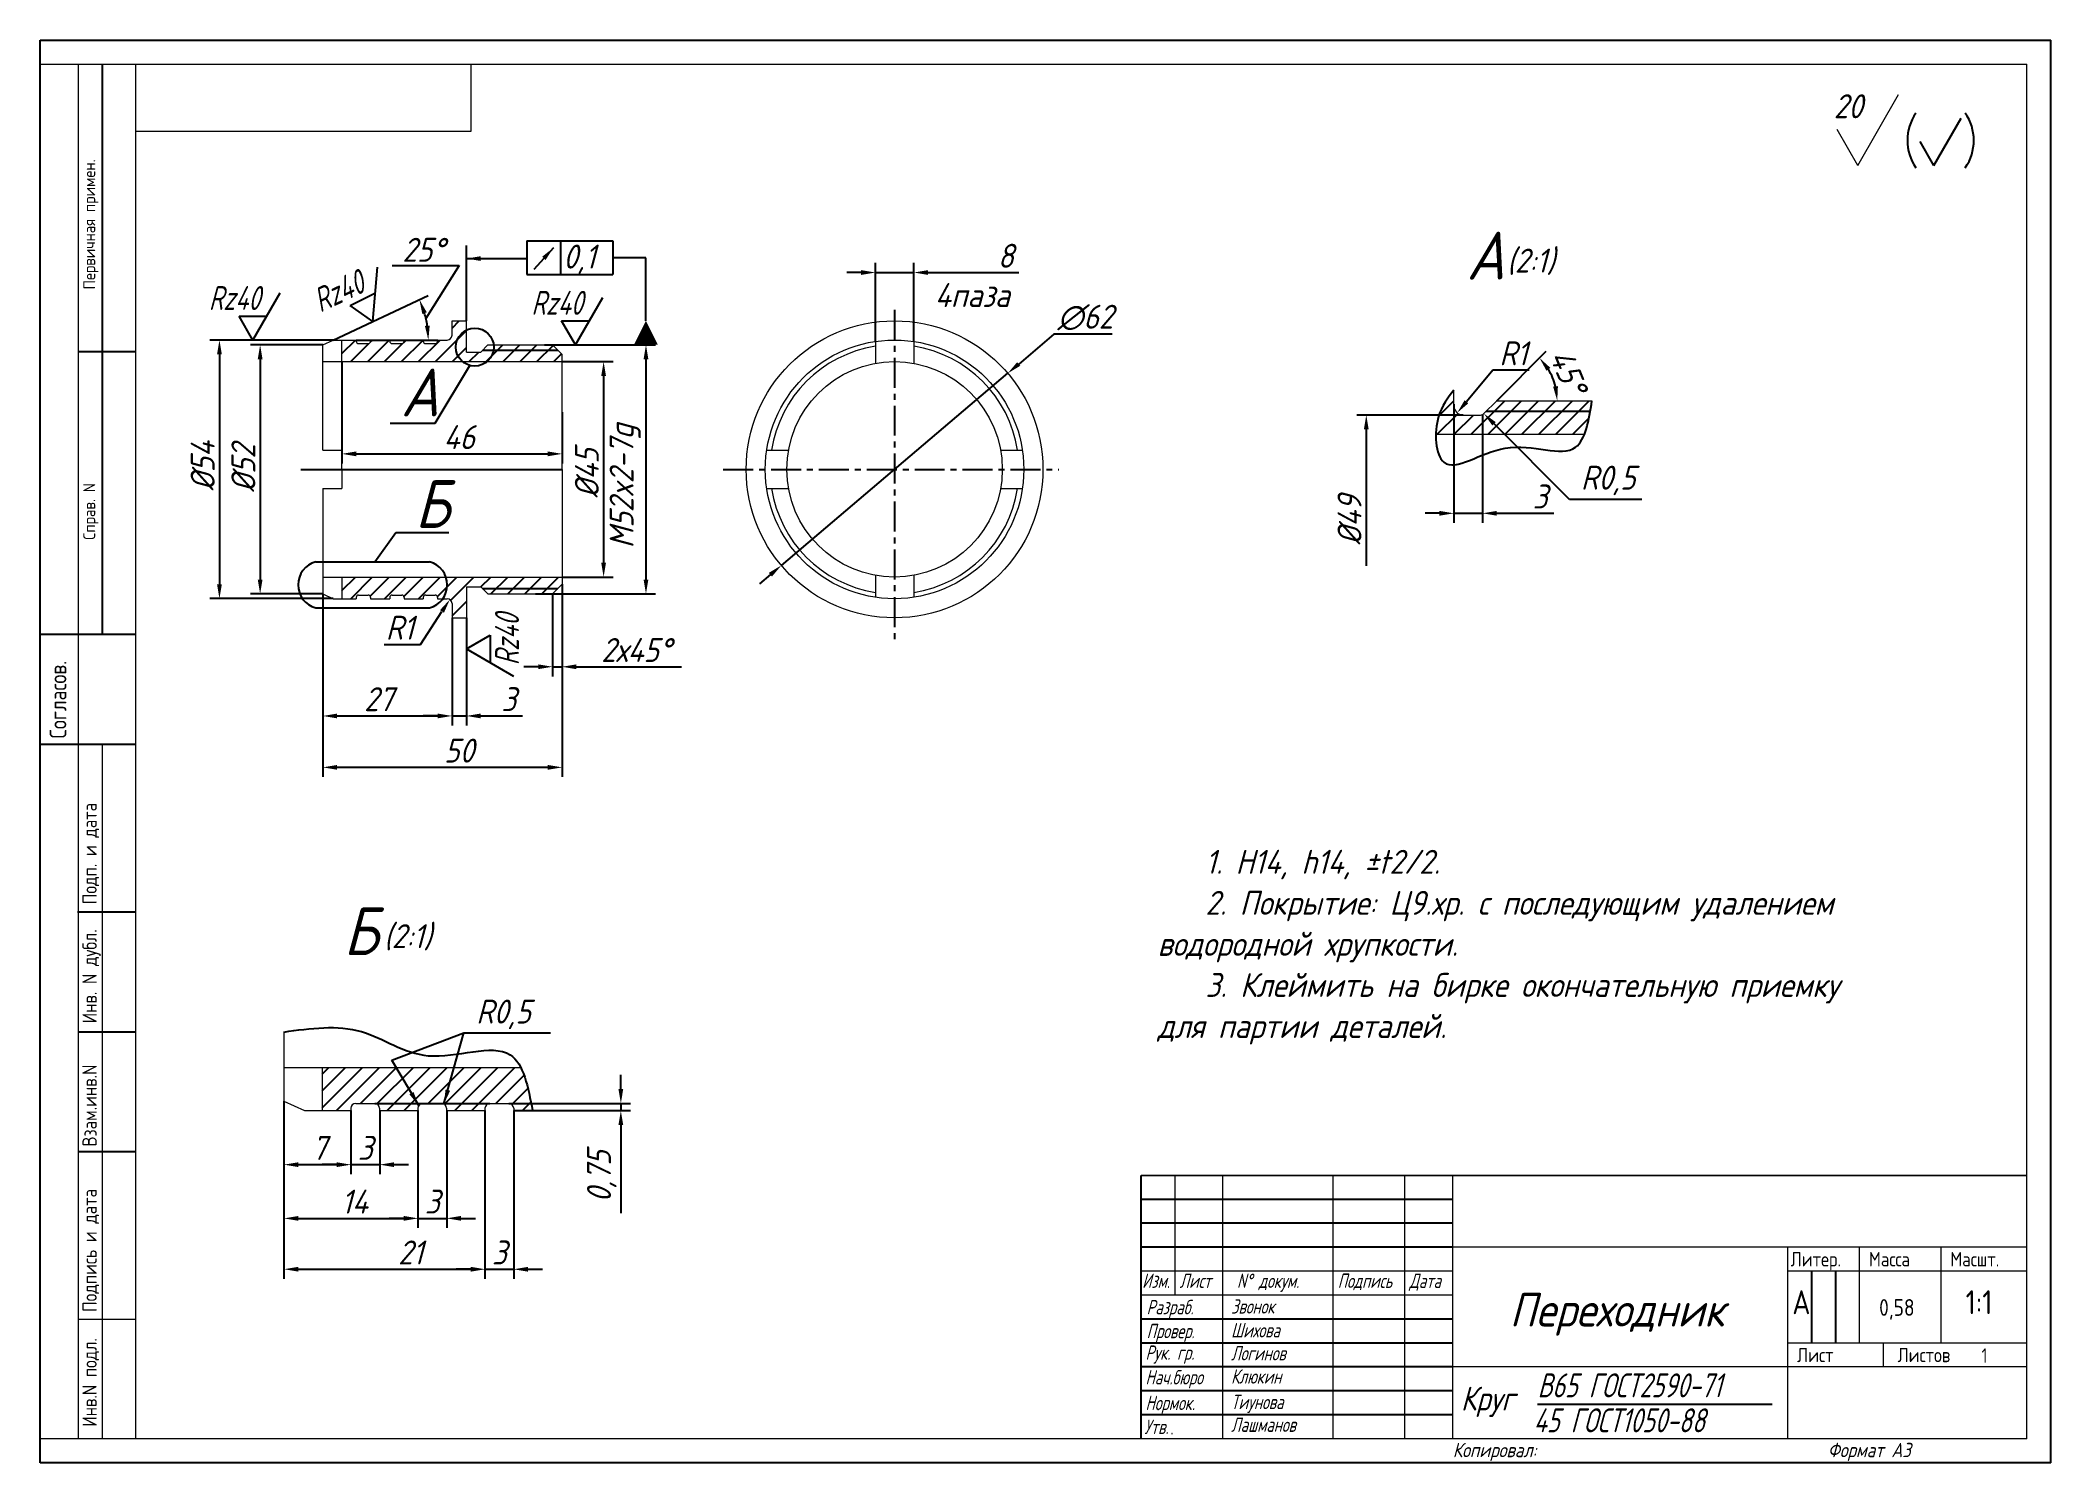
# Model space of a CAD drawing. Extents: x 4935 to 5355, y 0 to 297.
import ezdxf

# ---------------------------------------------------------------- set-up
doc = ezdxf.new("R2010")
doc.units = 0
doc.header["$MEASUREMENT"] = 0
doc.linetypes.add('CENTER', pattern=[2, 1.25, -0.25, 0.25, -0.25])
doc.layers.get('0').update_dxf_attribs({"linetype": 'CONTINUOUS'})
doc.layers.get('DEFPOINTS').update_dxf_attribs({"linetype": 'CONTINUOUS'})
doc.layers.add('TOST', color=110, linetype='CONTINUOUS', lineweight=20)
doc.styles.get("Standard").update_dxf_attribs({"font": 'simplex.shx', "width": 0.85, "oblique": 15, "height": 5})
doc.dimstyles.get("Standard").update_dxf_attribs({"dimtxt": 5, "dimasz": 3, "dimexe": 2, "dimexo": 0, "dimgap": 1, "dimtad": 1, "dimdec": 0, "dimdsep": 46, "dimlunit": 6, "dimtxsty": 'STANDARD', "dimcen": 0.09, "dimclrt": 7, "dimadec": 0, "dimazin": 0, "dimtfac": 1, "dimtdec": 0, "dimtmove": 0, "dimatfit": 3, "dimfxl": 1, "dimtolj": 1, "dimtzin": 0, "dimarcsym": 0})

msp = doc.modelspace()

# ---------------------------------------------------------------- texts
at = {"color": 7}
for s, height, width, p in [('Первичная примен.', 2.5, 0.85, (4946.356, 244.972)), ('Справ. N', 2.5, 0.85, (4946.356, 192.712)), ('Согласов.', 3.5, 0.8, (4940.331, 151.219)), ('Подп. и дата', 3, 0.8, (4946.67, 116.605)), ('Инв. N дубл.', 3, 0.8, (4946.67, 91.756)), ('Взам.инв.N', 3, 0.8, (4946.67, 66.025)), ('Подпись и дата', 3, 0.8, (4946.67, 31.483)), ('Инв.N подл.', 3, 0.8, (4946.67, 7.521))]:
    msp.add_text(s, height=height, rotation=90, dxfattribs=dict(at, width=width)).set_placement(p)
at = {"color": 7, "oblique": 15, "width": 0.7}
for s, p in [('Изм.', (5165.043, 36.5)), ('Лист', (5172.859, 36.5)), ('N%%d докум.', (5184.859, 36.5)), ('Подпись', (5205.905, 36.5)), ('Дата', (5220.859, 36.5)), ('Разраб.', (5165.981, 31)), ('Звонок', (5183.623, 31.142)), ('Провер.', (5165.981, 26)), ('Шихова', (5183.623, 26.169)), ('Рук. гр.', (5165.738, 21.489)), ('Логинов', (5183.623, 21.373)), ('Нач.бюро', (5165.738, 16.356)), ('Клюкин', (5183.623, 16.524)), ('Нормок.', (5165.738, 11)), ('Тиунова', (5183.623, 11.196)), ('Утв.', (5165.504, 6)), ('Лашманов', (5183.623, 6.453))]:
    msp.add_text(s, height=3, dxfattribs=at).set_placement(p)
at = {"color": 7, "width": 0.7}
for p in [(5168.094, 10.908), (5170.963, 5.852)]:
    msp.add_text('.', height=3, dxfattribs=at).set_placement(p)
at = {"color": 7, "attachment_point": 4}
for s, insert, char_height in [('A', (5010.177, 223.452), 10), ('Б', (5013.115, 200.19), 10), ('R0,5', (5025.934, 93.618), 5)]:
    msp.add_mtext(s, dxfattribs=dict(at, insert=insert, char_height=char_height))
at = {"layer": 'TOST', "color": 7, "oblique": 15}
for s, height, width, p in [('20', 5, 0.85, (5309.511, 280.715)), ('А', 10, 0.85, (5232.813, 247.034)), ('0,1', 5, 0.85, (5044.112, 249.33)), ('(2:1)', 5, 0.85, (5241.251, 248.491)), ('Rz40', 5, 0.7, (4970.072, 240.677)), ('Rz40', 5, 0.7, (5037.452, 239.677)), ('4паза', 5, 0.85, (5121.753, 241.295)), ('1. H14, h14, %%pt2/2.', 5, 0.85, (5178.265, 122.973)), ('2. Покрытие: Ц9.хр. с последующим удалением ', 5, 0.85, (5178.265, 114.401)), ('Б', 10, 0.85, (4998.197, 105.989)), ('(2:1)', 5, 0.85, (5006.635, 107.447)), ('водородной хрупкости.', 5, 0.85, (5168.265, 105.83)), ('3. Клеймить на бирке окончательную приемку', 5, 0.85, (5178.265, 97.258)), ('для партии деталей.', 5, 0.85, (5168.265, 88.687)), ('Переходник', 7, 0.85, (5241.823, 28.439)), ('В65 ГОСТ2590-71', 5, 0.7, (5247.652, 13.664)), ('Круг', 5, 0.8, (5231.616, 10.909)), ('45 ГОСТ1050-88', 5, 0.7, (5246.83, 6.36)), ('Копировал:', 3, 0.81, (5229.942, 1.16)), ('Формат А3', 3, 0.81, (5308.269, 1.16))]:
    msp.add_text(s, height=height, dxfattribs=dict(at, width=width)).set_placement(p)
at = {"layer": 'TOST', "color": 7, "oblique": 15, "width": 0.7}
for rotation, p in [(25, (4993.355, 240.08)), (90, (5034.87, 166.485))]:
    msp.add_text('Rz40', height=5, rotation=rotation, dxfattribs=at).set_placement(p)
at = {"layer": 'TOST', "color": 7, "width": 0.81}
for s, height, p in [('Литер.', 3, (5300.519, 41)), ('Масса', 3, (5316.859, 41)), ('Масшт.', 3, (5333.859, 41)), ('А', 5, (5300.861, 31.012)), ('0,58', 3.5, (5319, 30.675)), ('1:1', 5, (5337.075, 31.012)), ('Лист', 3, (5301.859, 21)), ('Листов', 3, (5322.859, 21)), ('1', 3, (5340.373, 20.875))]:
    msp.add_text(s, height=height, dxfattribs=at).set_placement(p)

# ---------------------------------------------------------------- blocks, each defined once
blk = doc.blocks.new('*D195')
at = {"color": 0, "lineweight": -2, "transparency": 16777216}
for p, q in [((4985.77, 75.52), (4985.77, 60.24)), ((4999.77, 73.52), (4999.77, 60.24)), ((4988.77, 62.24), (4996.77, 62.24))]:
    blk.add_line(p, q, dxfattribs=at)
at = {"color": 0, "transparency": 16777216}
for points in [[(4988.77, 62.74), (4988.77, 61.74), (4985.77, 62.24)], [(4996.77, 62.74), (4996.77, 61.74), (4999.77, 62.24)]]:
    blk.add_solid(points, dxfattribs=at)
at = {"layer": 'DEFPOINTS', "color": 0, "transparency": 16777216}
for p in [(4985.77, 75.52), (4999.77, 73.52), (4999.77, 62.24)]:
    blk.add_point(p, dxfattribs=at)
at = {"color": 7, "transparency": 16777216, "insert": (4993.15, 65.74), "char_height": 5, "attachment_point": 5}
blk.add_mtext('\\A1;7', dxfattribs=at)
blk = doc.blocks.new('*D196')
at = {"color": 0, "lineweight": -2, "transparency": 16777216}
for p, q in [((4985.77, 75.52), (4985.77, 49.02)), ((5013.77, 73.52), (5013.77, 49.02)), ((4988.77, 51.02), (5010.77, 51.02))]:
    blk.add_line(p, q, dxfattribs=at)
at = {"color": 0, "transparency": 16777216}
for points in [[(4988.77, 51.52), (4988.77, 50.52), (4985.77, 51.02)], [(5010.77, 51.52), (5010.77, 50.52), (5013.77, 51.02)]]:
    blk.add_solid(points, dxfattribs=at)
at = {"layer": 'DEFPOINTS', "color": 0, "transparency": 16777216}
for p in [(4985.77, 75.52), (5013.77, 73.52), (5013.77, 51.02)]:
    blk.add_point(p, dxfattribs=at)
at = {"color": 7, "transparency": 16777216, "insert": (5000.54, 54.52), "char_height": 5, "attachment_point": 5}
blk.add_mtext('\\A1;14', dxfattribs=at)
blk = doc.blocks.new('*D197')
at = {"color": 0, "lineweight": -2, "transparency": 16777216}
for p, q in [((4985.77, 75.52), (4985.77, 38.41)), ((5027.77, 73.52), (5027.77, 38.41)), ((4988.77, 40.41), (5024.77, 40.41))]:
    blk.add_line(p, q, dxfattribs=at)
at = {"color": 0, "transparency": 16777216}
for points in [[(4988.77, 40.91), (4988.77, 39.91), (4985.77, 40.41)], [(5024.77, 40.91), (5024.77, 39.91), (5027.77, 40.41)]]:
    blk.add_solid(points, dxfattribs=at)
at = {"layer": 'DEFPOINTS', "color": 0, "transparency": 16777216}
for p in [(4985.77, 75.52), (5027.77, 73.52), (5027.77, 40.41)]:
    blk.add_point(p, dxfattribs=at)
at = {"color": 7, "transparency": 16777216, "insert": (5012.24, 43.91), "char_height": 5, "attachment_point": 5}
blk.add_mtext('\\A1;21', dxfattribs=at)
blk = doc.blocks.new('*D198')
at = {"color": 0, "lineweight": -2, "transparency": 16777216}
for p, q in [((4999.77, 73.52), (4999.77, 60.24)), ((5005.77, 73.52), (5005.77, 60.24)), ((4996.77, 62.24), (4993.77, 62.24)), ((4999.77, 62.24), (5005.77, 62.24)), ((5008.77, 62.24), (5011.77, 62.24))]:
    blk.add_line(p, q, dxfattribs=at)
at = {"color": 0, "transparency": 16777216}
for points in [[(4996.77, 62.74), (4996.77, 61.74), (4999.77, 62.24)], [(5008.77, 62.74), (5008.77, 61.74), (5005.77, 62.24)]]:
    blk.add_solid(points, dxfattribs=at)
at = {"layer": 'DEFPOINTS', "color": 0, "transparency": 16777216}
for p in [(4999.77, 73.52), (5005.77, 73.52), (5005.77, 62.24)]:
    blk.add_point(p, dxfattribs=at)
at = {"color": 7, "transparency": 16777216, "insert": (5002.77, 65.74), "char_height": 5, "attachment_point": 5}
blk.add_mtext('\\A1;3', dxfattribs=at)
blk = doc.blocks.new('*D199')
at = {"color": 0, "lineweight": -2, "transparency": 16777216}
for p, q in [((5013.77, 73.52), (5013.77, 49.03)), ((5019.77, 73.52), (5019.77, 49.03)), ((5010.77, 51.03), (5007.77, 51.03)), ((5013.77, 51.03), (5019.77, 51.03)), ((5022.77, 51.03), (5025.77, 51.03))]:
    blk.add_line(p, q, dxfattribs=at)
at = {"color": 0, "transparency": 16777216}
for points in [[(5010.77, 51.53), (5010.77, 50.53), (5013.77, 51.03)], [(5022.77, 51.53), (5022.77, 50.53), (5019.77, 51.03)]]:
    blk.add_solid(points, dxfattribs=at)
at = {"layer": 'DEFPOINTS', "color": 0, "transparency": 16777216}
for p in [(5013.77, 73.52), (5019.77, 73.52), (5019.77, 51.03)]:
    blk.add_point(p, dxfattribs=at)
at = {"color": 7, "transparency": 16777216, "insert": (5016.77, 54.53), "char_height": 5, "attachment_point": 5}
blk.add_mtext('\\A1;3', dxfattribs=at)
blk = doc.blocks.new('*D200')
at = {"color": 0, "lineweight": -2, "transparency": 16777216}
for p, q in [((5027.77, 73.52), (5027.77, 38.4)), ((5033.77, 73.52), (5033.77, 38.4)), ((5024.77, 40.4), (5021.77, 40.4)), ((5027.77, 40.4), (5033.77, 40.4)), ((5036.77, 40.4), (5039.77, 40.4))]:
    blk.add_line(p, q, dxfattribs=at)
at = {"color": 0, "transparency": 16777216}
for points in [[(5024.77, 40.9), (5024.77, 39.9), (5027.77, 40.4)], [(5036.77, 40.9), (5036.77, 39.9), (5033.77, 40.4)]]:
    blk.add_solid(points, dxfattribs=at)
at = {"layer": 'DEFPOINTS', "color": 0, "transparency": 16777216}
for p in [(5027.77, 73.52), (5033.77, 73.52), (5033.77, 40.4)]:
    blk.add_point(p, dxfattribs=at)
at = {"color": 7, "transparency": 16777216, "insert": (5030.77, 43.9), "char_height": 5, "attachment_point": 5}
blk.add_mtext('\\A1;3', dxfattribs=at)
blk = doc.blocks.new('*D201')
at = {"color": 0, "lineweight": -2, "transparency": 16777216}
for p, q in [((5056.15, 78.02), (5056.15, 81.02)), ((5032.77, 75.02), (5058.15, 75.02)), ((5033.77, 73.52), (5058.15, 73.52)), ((5056.15, 75.02), (5056.15, 73.52)), ((5056.15, 70.52), (5056.15, 52.09))]:
    blk.add_line(p, q, dxfattribs=at)
at = {"color": 0, "transparency": 16777216}
for points in [[(5055.65, 78.02), (5056.65, 78.02), (5056.15, 75.02)], [(5055.65, 70.52), (5056.65, 70.52), (5056.15, 73.52)]]:
    blk.add_solid(points, dxfattribs=at)
at = {"layer": 'DEFPOINTS', "color": 0, "transparency": 16777216}
for p in [(5032.77, 75.02), (5033.77, 73.52), (5056.15, 73.52)]:
    blk.add_point(p, dxfattribs=at)
at = {"color": 7, "transparency": 16777216, "insert": (5052.17, 59.8), "char_height": 5, "attachment_point": 5, "rotation": 90}
blk.add_mtext('\\A1;0,75', dxfattribs=at)
blk = doc.blocks.new('*D202')
at = {"color": 0, "lineweight": -2, "transparency": 16777216}
for p, q in [((5106.33, 248.5), (5103.33, 248.5)), ((5109.33, 234.11), (5109.33, 250.5)), ((5109.33, 248.5), (5117.33, 248.5)), ((5117.33, 234.11), (5117.33, 250.5)), ((5120.33, 248.5), (5139.32, 248.5))]:
    blk.add_line(p, q, dxfattribs=at)
at = {"color": 0, "transparency": 16777216}
for points in [[(5106.33, 249), (5106.33, 248), (5109.33, 248.5)], [(5120.33, 249), (5120.33, 248), (5117.33, 248.5)]]:
    blk.add_solid(points, dxfattribs=at)
at = {"layer": 'DEFPOINTS', "color": 0, "transparency": 16777216}
for p in [(5117.33, 248.5), (5109.33, 234.11), (5117.33, 234.11)]:
    blk.add_point(p, dxfattribs=at)
at = {"color": 7, "transparency": 16777216, "insert": (5136.56, 252), "char_height": 5, "attachment_point": 5}
blk.add_mtext('\\A1;8', dxfattribs=at)
blk = doc.blocks.new('*D203')
at = {"color": 0, "lineweight": -2, "transparency": 16777216}
for p, q in [((5146.59, 235.61), (5139.26, 229.4)), ((5158.79, 235.61), (5146.59, 235.61)), ((5089.69, 187.36), (5136.97, 227.46)), ((5087.4, 185.42), (5085.11, 183.48))]:
    blk.add_line(p, q, dxfattribs=at)
at = {"color": 0, "transparency": 16777216}
for points in [[(5138.94, 229.78), (5139.59, 229.02), (5136.97, 227.46)], [(5087.07, 185.8), (5087.72, 185.04), (5089.69, 187.36)]]:
    blk.add_solid(points, dxfattribs=at)
at = {"layer": 'DEFPOINTS', "color": 0, "transparency": 16777216}
for p in [(5136.97, 227.46), (5089.69, 187.36)]:
    blk.add_point(p, dxfattribs=at)
at = {"color": 7, "transparency": 16777216, "insert": (5153.19, 239.11), "char_height": 5, "attachment_point": 5}
blk.add_mtext('\\A1;∅62', dxfattribs=at)
blk = doc.blocks.new('*D204')
at = {"color": 0, "lineweight": -2, "transparency": 16777216}
for p, q in [((4993.88, 181.41), (4993.88, 153.92)), ((5020.88, 176.41), (5020.88, 153.92)), ((4996.88, 155.92), (5017.88, 155.92))]:
    blk.add_line(p, q, dxfattribs=at)
at = {"color": 0, "transparency": 16777216}
for points in [[(4996.88, 156.42), (4996.88, 155.42), (4993.88, 155.92)], [(5017.88, 156.42), (5017.88, 155.42), (5020.88, 155.92)]]:
    blk.add_solid(points, dxfattribs=at)
at = {"layer": 'DEFPOINTS', "color": 0, "transparency": 16777216}
for p in [(4993.88, 181.41), (5020.88, 176.41), (5020.88, 155.92)]:
    blk.add_point(p, dxfattribs=at)
at = {"color": 7, "transparency": 16777216, "insert": (5005.58, 159.42), "char_height": 5, "attachment_point": 5}
blk.add_mtext('\\A1;27', dxfattribs=at)
blk = doc.blocks.new('*D205')
at = {"color": 0, "lineweight": -2, "transparency": 16777216}
for p, q in [((5020.88, 176.41), (5020.88, 153.92)), ((5023.88, 176.41), (5023.88, 153.92)), ((5017.88, 155.92), (5014.88, 155.92)), ((5020.88, 155.92), (5023.88, 155.92)), ((5026.88, 155.92), (5035.6, 155.92))]:
    blk.add_line(p, q, dxfattribs=at)
at = {"color": 0, "transparency": 16777216}
for points in [[(5017.88, 156.42), (5017.88, 155.42), (5020.88, 155.92)], [(5026.88, 156.42), (5026.88, 155.42), (5023.88, 155.92)]]:
    blk.add_solid(points, dxfattribs=at)
at = {"layer": 'DEFPOINTS', "color": 0, "transparency": 16777216}
for p in [(5020.88, 176.41), (5023.88, 176.41), (5020.88, 155.92)]:
    blk.add_point(p, dxfattribs=at)
at = {"color": 7, "transparency": 16777216, "insert": (5032.74, 159.42), "char_height": 5, "attachment_point": 5}
blk.add_mtext('\\A1;3', dxfattribs=at)
blk = doc.blocks.new('*D206')
at = {"color": 0, "lineweight": -2, "transparency": 16777216}
for p, q in [((4993.88, 181.41), (4993.88, 143.19)), ((5043.88, 183.41), (5043.88, 143.19)), ((5040.88, 145.19), (4996.88, 145.19))]:
    blk.add_line(p, q, dxfattribs=at)
at = {"color": 0, "transparency": 16777216}
for points in [[(4996.88, 145.69), (4996.88, 144.69), (4993.88, 145.19)], [(5040.88, 145.69), (5040.88, 144.69), (5043.88, 145.19)]]:
    blk.add_solid(points, dxfattribs=at)
at = {"layer": 'DEFPOINTS', "color": 0, "transparency": 16777216}
for p in [(4993.88, 181.41), (5043.88, 183.41), (4993.88, 145.19)]:
    blk.add_point(p, dxfattribs=at)
at = {"color": 7, "transparency": 16777216, "insert": (5022.35, 148.69), "char_height": 5, "attachment_point": 5}
blk.add_mtext('\\A1;50', dxfattribs=at)
blk = doc.blocks.new('*D207')
at = {"color": 0, "lineweight": -2, "transparency": 16777216}
for p, q in [((5014.28, 170.85), (5018.79, 177.73)), ((5006.68, 170.85), (5014.28, 170.85))]:
    blk.add_line(p, q, dxfattribs=at)
at = {"color": 0, "transparency": 16777216}
blk.add_solid([(5018.37, 178.01), (5019.2, 177.46), (5020.43, 180.24)], dxfattribs=at)
at = {"layer": 'DEFPOINTS', "color": 0, "transparency": 16777216}
for p in [(5019.88, 179.41), (5020.43, 180.24)]:
    blk.add_point(p, dxfattribs=at)
at = {"color": 7, "transparency": 16777216, "insert": (5009.98, 174.35), "char_height": 5, "attachment_point": 5}
blk.add_mtext('\\A1;R1', dxfattribs=at)
blk = doc.blocks.new('*D208')
at = {"color": 0, "lineweight": -2, "transparency": 16777216}
for p, q in [((4996.03, 234.41), (4970.3, 234.41)), ((4972.3, 231.41), (4972.3, 183.41)), ((4996.03, 180.41), (4970.3, 180.41))]:
    blk.add_line(p, q, dxfattribs=at)
at = {"color": 0, "transparency": 16777216}
for points in [[(4971.8, 231.41), (4972.8, 231.41), (4972.3, 234.41)], [(4971.8, 183.41), (4972.8, 183.41), (4972.3, 180.41)]]:
    blk.add_solid(points, dxfattribs=at)
at = {"layer": 'DEFPOINTS', "color": 0, "transparency": 16777216}
for p in [(4996.03, 234.41), (4972.3, 180.41), (4996.03, 180.41)]:
    blk.add_point(p, dxfattribs=at)
at = {"color": 7, "transparency": 16777216, "insert": (4968.8, 208.11), "char_height": 5, "attachment_point": 5, "rotation": 90}
blk.add_mtext('\\A1;%%c54', dxfattribs=at)
blk = doc.blocks.new('*D209')
at = {"color": 0, "lineweight": -2, "transparency": 16777216}
for p, q in [((4993.88, 233.41), (4978.8, 233.41)), ((4980.8, 230.41), (4980.8, 184.41)), ((4993.88, 181.41), (4978.8, 181.41))]:
    blk.add_line(p, q, dxfattribs=at)
at = {"color": 0, "transparency": 16777216}
for points in [[(4980.3, 230.41), (4981.3, 230.41), (4980.8, 233.41)], [(4980.3, 184.41), (4981.3, 184.41), (4980.8, 181.41)]]:
    blk.add_solid(points, dxfattribs=at)
at = {"layer": 'DEFPOINTS', "color": 0, "transparency": 16777216}
for p in [(4993.88, 233.41), (4980.8, 181.41), (4993.88, 181.41)]:
    blk.add_point(p, dxfattribs=at)
at = {"color": 7, "transparency": 16777216, "insert": (4977.3, 207.65), "char_height": 5, "attachment_point": 5, "rotation": 90}
blk.add_mtext('\\A1;%%c52', dxfattribs=at)
blk = doc.blocks.new('*D210')
at = {"color": 0, "lineweight": -2, "transparency": 16777216}
for p, q in [((5043.88, 229.91), (5054.55, 229.91)), ((5052.55, 226.91), (5052.55, 187.91)), ((5043.88, 184.91), (5054.55, 184.91))]:
    blk.add_line(p, q, dxfattribs=at)
at = {"color": 0, "transparency": 16777216}
for points in [[(5052.05, 226.91), (5053.05, 226.91), (5052.55, 229.91)], [(5052.05, 187.91), (5053.05, 187.91), (5052.55, 184.91)]]:
    blk.add_solid(points, dxfattribs=at)
at = {"layer": 'DEFPOINTS', "color": 0, "transparency": 16777216}
for p in [(5043.88, 229.91), (5043.88, 184.91), (5052.55, 184.91)]:
    blk.add_point(p, dxfattribs=at)
at = {"color": 7, "transparency": 16777216, "insert": (5049.05, 206.6), "char_height": 5, "attachment_point": 5, "rotation": 90}
blk.add_mtext('\\A1;%%c45', dxfattribs=at)
blk = doc.blocks.new('*D211')
at = {"color": 0, "lineweight": -2, "transparency": 16777216}
for p, q in [((5040.2, 233.41), (5063.4, 233.41)), ((5061.4, 230.41), (5061.4, 184.41)), ((5038.34, 181.41), (5063.4, 181.41))]:
    blk.add_line(p, q, dxfattribs=at)
at = {"color": 0, "transparency": 16777216}
for points in [[(5060.9, 230.41), (5061.9, 230.41), (5061.4, 233.41)], [(5060.9, 184.41), (5061.9, 184.41), (5061.4, 181.41)]]:
    blk.add_solid(points, dxfattribs=at)
at = {"layer": 'DEFPOINTS', "color": 0, "transparency": 16777216}
for p in [(5040.2, 233.41), (5038.34, 181.41), (5061.4, 181.41)]:
    blk.add_point(p, dxfattribs=at)
at = {"color": 7, "transparency": 16777216, "insert": (5057.06, 203.92), "char_height": 5, "attachment_point": 5, "rotation": 90}
blk.add_mtext('\\A1;M52x2-7g', dxfattribs=at)
blk = doc.blocks.new('*D212')
at = {"color": 0, "lineweight": -2, "transparency": 16777216}
for p, q in [((5230.14, 221.03), (5230.14, 196.23)), ((5236.14, 218.74), (5236.14, 196.23)), ((5227.14, 198.23), (5224.14, 198.23)), ((5230.14, 198.23), (5236.14, 198.23)), ((5239.14, 198.23), (5251.04, 198.23))]:
    blk.add_line(p, q, dxfattribs=at)
at = {"color": 0, "transparency": 16777216}
for points in [[(5227.14, 198.73), (5227.14, 197.73), (5230.14, 198.23)], [(5239.14, 198.73), (5239.14, 197.73), (5236.14, 198.23)]]:
    blk.add_solid(points, dxfattribs=at)
at = {"layer": 'DEFPOINTS', "color": 0, "transparency": 16777216}
for p in [(5230.14, 221.03), (5236.14, 218.74), (5236.14, 198.23)]:
    blk.add_point(p, dxfattribs=at)
at = {"color": 7, "transparency": 16777216, "insert": (5248.18, 201.73), "char_height": 5, "attachment_point": 5}
blk.add_mtext('\\A1;3', dxfattribs=at)
blk = doc.blocks.new('*D213')
at = {"color": 0, "lineweight": -2, "transparency": 16777216}
blk.add_line((5239.14, 221.74), (5249.48, 232.08), dxfattribs=at)
blk.add_arc((5239.14, 221.74), 12.61, 13.6591, 31.3409, dxfattribs=at)
at = {"color": 0, "transparency": 16777216}
for points in [[(5249.52, 227.99), (5250.31, 228.61), (5248.06, 230.66)], [(5251.9, 224.78), (5250.9, 224.66), (5251.76, 221.74)]]:
    blk.add_solid(points, dxfattribs=at)
at = {"layer": 'DEFPOINTS', "color": 0, "transparency": 16777216}
for p in [(5250.07, 228.05), (5236.14, 218.74), (5239.14, 221.74), (5239.14, 221.74), (5266.14, 221.74)]:
    blk.add_point(p, dxfattribs=at)
at = {"color": 7, "transparency": 16777216, "insert": (5254.05, 227.86), "char_height": 5, "attachment_point": 5, "rotation": 292.3245}
blk.add_mtext('\\A1;45°', dxfattribs=at)
blk = doc.blocks.new('*D214')
at = {"color": 0, "lineweight": -2, "transparency": 16777216}
for p, q in [((5254.35, 201.12), (5238.56, 216.91)), ((5269.44, 201.12), (5254.35, 201.12))]:
    blk.add_line(p, q, dxfattribs=at)
at = {"color": 0, "transparency": 16777216}
blk.add_solid([(5238.91, 217.27), (5238.2, 216.56), (5236.44, 219.03)], dxfattribs=at)
at = {"layer": 'DEFPOINTS', "color": 0, "transparency": 16777216}
for p in [(5235.73, 219.74), (5236.44, 219.03)]:
    blk.add_point(p, dxfattribs=at)
at = {"color": 7, "transparency": 16777216, "insert": (5262.4, 205.09), "char_height": 5, "attachment_point": 5}
blk.add_mtext('\\A1;R0,5', dxfattribs=at)
blk = doc.blocks.new('*D215')
at = {"color": 0, "lineweight": -2, "transparency": 16777216}
for p, q in [((5238.29, 228.13), (5232.78, 221.51)), ((5245.9, 228.13), (5238.29, 228.13))]:
    blk.add_line(p, q, dxfattribs=at)
at = {"color": 0, "transparency": 16777216}
blk.add_solid([(5232.4, 221.83), (5233.17, 221.19), (5230.86, 219.21)], dxfattribs=at)
at = {"layer": 'DEFPOINTS', "color": 0, "transparency": 16777216}
for p in [(5230.86, 219.21), (5232.14, 220.74)]:
    blk.add_point(p, dxfattribs=at)
at = {"color": 7, "transparency": 16777216, "insert": (5242.6, 231.63), "char_height": 5, "attachment_point": 5}
blk.add_mtext('\\A1;R1', dxfattribs=at)
blk = doc.blocks.new('*D216')
at = {"color": 0, "lineweight": -2, "transparency": 16777216}
for p, q in [((5232.14, 218.74), (5209.87, 218.74)), ((5211.87, 215.74), (5211.87, 187.27))]:
    blk.add_line(p, q, dxfattribs=at)
at = {"color": 0, "transparency": 16777216}
blk.add_solid([(5211.37, 215.74), (5212.37, 215.74), (5211.87, 218.74)], dxfattribs=at)
at = {"layer": 'DEFPOINTS', "color": 0, "transparency": 16777216}
for p in [(5232.14, 218.74), (5211.87, 187.27), (5232.14, 187.27)]:
    blk.add_point(p, dxfattribs=at)
at = {"color": 7, "transparency": 16777216, "insert": (5208.37, 196.8), "char_height": 5, "attachment_point": 5, "rotation": 90}
blk.add_mtext('\\A1;%%c49', dxfattribs=at)
blk = doc.blocks.new('_NONE')
at = {"color": 0, "linetype": 'ByBlock'}
blk.add_circle((0, 0), 0.25, dxfattribs=at)
blk = doc.blocks.new('*D217')
at = {"color": 0, "lineweight": -2, "transparency": 16777216}
for p, q in [((5041.88, 181.41), (5041.88, 164.19)), ((5043.88, 183.41), (5043.88, 164.19)), ((5038.88, 166.19), (5035.88, 166.19)), ((5041.88, 166.19), (5043.88, 166.19)), ((5046.88, 166.19), (5068.8, 166.19))]:
    blk.add_line(p, q, dxfattribs=at)
at = {"color": 0, "transparency": 16777216}
for points in [[(5038.88, 166.69), (5038.88, 165.69), (5041.88, 166.19)], [(5046.88, 166.69), (5046.88, 165.69), (5043.88, 166.19)]]:
    blk.add_solid(points, dxfattribs=at)
at = {"layer": 'DEFPOINTS', "color": 0, "transparency": 16777216}
for p in [(5041.88, 181.41), (5043.88, 183.41), (5043.88, 166.19)]:
    blk.add_point(p, dxfattribs=at)
at = {"color": 7, "transparency": 16777216, "insert": (5059.34, 169.69), "char_height": 5, "attachment_point": 5}
blk.add_mtext('\\A1;2х45%%d', dxfattribs=at)
blk = doc.blocks.new('*D218')
at = {"color": 0, "lineweight": -2, "transparency": 16777216}
for p, q in [((4996.03, 234.41), (5015.89, 243.67)), ((5000.88, 234.41), (5017.94, 234.41))]:
    blk.add_line(p, q, dxfattribs=at)
blk.add_arc((4996.03, 234.41), 19.92, 8.6376, 16.3624, dxfattribs=at)
at = {"color": 0, "transparency": 16777216}
for points in [[(5014.67, 239.84), (5015.61, 240.2), (5014.08, 242.83)], [(5016.22, 237.44), (5015.22, 237.36), (5015.94, 234.41)]]:
    blk.add_solid(points, dxfattribs=at)
at = {"layer": 'DEFPOINTS', "color": 0, "transparency": 16777216}
for p in [(5015.73, 237.29), (4993.88, 233.41), (4996.03, 234.41), (4996.03, 234.41), (5000.88, 234.41)]:
    blk.add_point(p, dxfattribs=at)
at = {"color": 7, "transparency": 16777216, "insert": (5014.91, 253.25), "char_height": 5, "attachment_point": 5}
blk.add_mtext('\\A1;25°', dxfattribs=at)
blk = doc.blocks.new('*D219')
at = {"color": 0, "lineweight": -2, "transparency": 16777216}
for p, q in [((4997.88, 229.91), (4997.88, 208.64)), ((5043.88, 219.33), (5043.88, 208.64)), ((5000.88, 210.64), (5040.88, 210.64))]:
    blk.add_line(p, q, dxfattribs=at)
at = {"color": 0, "transparency": 16777216}
for points in [[(5000.88, 211.14), (5000.88, 210.14), (4997.88, 210.64)], [(5040.88, 211.14), (5040.88, 210.14), (5043.88, 210.64)]]:
    blk.add_solid(points, dxfattribs=at)
at = {"layer": 'DEFPOINTS', "color": 0, "transparency": 16777216}
for p in [(4997.88, 229.91), (5043.88, 219.33), (5043.88, 210.64)]:
    blk.add_point(p, dxfattribs=at)
at = {"color": 7, "transparency": 16777216, "insert": (5022.39, 214.14), "char_height": 5, "attachment_point": 5}
blk.add_mtext('\\A1;46', dxfattribs=at)

# ---------------------------------------------------------------- dimensions: what is measured, and where the dimension line sits
at = {"color": 7}
for base, line1, line2, override, picture, middle in [((5015.734, 237.295), ((4996.026, 234.408), (5000.881, 234.408)), ((4993.881, 233.408), (4996.026, 234.408)), {"dimgap": 10, "dimtad": 2, "dimtih": 1, "dimtoh": 1, "dimazin": 2, "dimtofl": 0}, '*D218', (5014.908, 240.749)), ((5250.067, 228.049), ((5239.143, 221.742), (5266.143, 221.742)), ((5236.143, 218.742), (5239.143, 221.742)), {"dimazin": 2}, '*D213', (5250.811, 226.533))]:
    dim = msp.add_angular_dim_2l(base=base, line1=line1, line2=line2, dimstyle='STANDARD', override=override, dxfattribs=at)
    dim.commit()
    dim.dimension.update_dxf_attribs({"geometry": picture, "text_midpoint": middle, "dimtype": 162})
for base, p1, p2, picture, middle in [((5117.33, 248.497), (5109.33, 234.11), (5117.33, 234.11), '*D202', (5136.556, 248.497)), ((5043.881, 210.639), (4997.881, 229.908), (5043.881, 219.328), '*D219', (5022.388, 210.639)), ((4993.881, 145.19), (5043.881, 183.408), (4993.881, 181.408), '*D206', (5022.35, 145.19)), ((5020.881, 155.923), (4993.881, 181.408), (5020.881, 176.408), '*D204', (5005.577, 155.923)), ((5020.881, 155.923), (5023.881, 176.408), (5020.881, 176.408), '*D205', (5032.739, 155.923))]:
    dim = msp.add_linear_dim(base=base, p1=p1, p2=p2, dimstyle='STANDARD', dxfattribs=at)
    dim.commit()
    dim.dimension.update_dxf_attribs({"geometry": picture, "text_midpoint": middle, "dimtype": 160})
dim = msp.add_diameter_dim_2p(p1=(5089.685, 187.36), p2=(5136.975, 227.456), dimstyle='STANDARD', override={"dimtih": 1, "dimtoh": 1}, dxfattribs=at)
dim.commit()
dim.dimension.update_dxf_attribs({"geometry": '*D203', "text_midpoint": (5153.188, 235.606), "dimtype": 163})
for base, p1, p2, text, picture, middle in [((4972.299, 180.408), (4996.026, 234.408), (4996.026, 180.408), '%%c<>', '*D208', (4972.299, 208.111)), ((4980.802, 181.408), (4993.881, 233.408), (4993.881, 181.408), '%%c<>', '*D209', (4980.802, 207.646)), ((5061.398, 181.408), (5040.201, 233.408), (5038.337, 181.408), 'M<>x2-7g', '*D211', (5061.398, 203.921)), ((5052.547, 184.908), (5043.881, 229.908), (5043.881, 184.908), '%%c<>', '*D210', (5052.547, 206.598))]:
    dim = msp.add_linear_dim(base=base, p1=p1, p2=p2, angle=90, text=text, dimstyle='STANDARD', dxfattribs=at)
    dim.commit()
    dim.dimension.update_dxf_attribs({"geometry": picture, "text_midpoint": middle, "dimtype": 160})
for center, mpoint, override, picture, middle in [((5232.143, 220.742), (5230.863, 219.205), {"dimtih": 1, "dimtoh": 1, "dimlfac": 0.5, "dimtmove": 1}, '*D215', (5238.294, 228.129)), ((5235.728, 219.742), (5236.436, 219.035), {"dimtih": 1, "dimtoh": 1, "dimdec": 1, "dimlfac": 0.5, "dimcen": 0, "dimtofl": 0, "dimtmove": 1}, '*D214', (5254.353, 201.118)), ((5019.881, 179.408), (5020.429, 180.245), {"dimtih": 1, "dimtoh": 1, "dimcen": 0, "dimtofl": 0, "dimtmove": 1}, '*D207', (5014.281, 170.847))]:
    dim = msp.add_radius_dim(center=center, mpoint=mpoint, dimstyle='STANDARD', override=override, dxfattribs=at)
    dim.commit()
    dim.dimension.update_dxf_attribs({"geometry": picture, "text_midpoint": middle, "dimtype": 164})
dim = msp.add_linear_dim(base=(5211.874, 187.265), p1=(5232.143, 218.742), p2=(5232.143, 187.265), angle=90, text='%%c49', dimstyle='STANDARD', override={"dimblk2": 'NONE', "dimsah": 1, "dimse2": 1}, dxfattribs=at)
dim.commit()
dim.dimension.update_dxf_attribs({"geometry": '*D216', "text_midpoint": (5211.874, 196.798), "dimtype": 160})
for base, p1, p2, picture, middle in [((5236.143, 198.228), (5230.143, 221.031), (5236.143, 218.742), '*D212', (5248.181, 198.228)), ((4999.765, 62.242), (4985.765, 75.518), (4999.765, 73.518), '*D195', (4993.154, 62.242)), ((5013.765, 51.016), (4985.765, 75.518), (5013.765, 73.518), '*D196', (5000.541, 51.016)), ((5027.765, 40.405), (4985.765, 75.518), (5027.765, 73.518), '*D197', (5012.235, 40.405)), ((5005.765, 62.242), (4999.765, 73.518), (5005.765, 73.518), '*D198', (5002.765, 62.242)), ((5019.765, 51.03), (5013.765, 73.518), (5019.765, 73.518), '*D199', (5016.765, 51.03)), ((5033.765, 40.402), (5027.765, 73.518), (5033.765, 73.518), '*D200', (5030.765, 40.402))]:
    dim = msp.add_linear_dim(base=base, p1=p1, p2=p2, dimstyle='STANDARD', override={"dimlfac": 0.5}, dxfattribs=at)
    dim.commit()
    dim.dimension.update_dxf_attribs({"geometry": picture, "text_midpoint": middle, "dimtype": 160})
dim = msp.add_linear_dim(base=(5043.881, 166.186), p1=(5041.881, 181.408), p2=(5043.881, 183.408), text='<>х45%%d', dimstyle='STANDARD', override={"dimdec": 1}, dxfattribs=at)
dim.commit()
dim.dimension.update_dxf_attribs({"geometry": '*D217', "text_midpoint": (5059.343, 166.186), "dimtype": 160})
dim = msp.add_linear_dim(base=(5056.147, 73.518), p1=(5032.765, 75.018), p2=(5033.765, 73.518), angle=90, dimstyle='STANDARD', override={"dimdec": 2, "dimlfac": 0.5}, dxfattribs=at)
dim.commit()
dim.dimension.update_dxf_attribs({"geometry": '*D201', "text_midpoint": (5056.147, 59.803), "dimtype": 160})

# ---------------------------------------------------------------- hatches: boundary and pattern name
h = msp.add_hatch()
h.set_pattern_fill('ANSI31', scale=20, style=0)
h.set_pattern_definition([(45, (8.116, -13.4918), (-1.767767, 1.767767), [])])
h.paths.add_polyline_path([(5023.062, 229.908, -0.2189918), (5021.675, 232.923, -0.2849418), (5023.881, 236.479), (5023.881, 238.408), (5020.881, 238.408), (5020.881, 235.408, -0.4142136), (5019.881, 234.408), (5017.881, 234.408), (5017.881, 234.158, -0.4142136), (5017.381, 233.658), (5015.381, 233.658, -0.4142136), (5014.881, 234.158), (5014.881, 234.408), (5010.881, 234.408), (5010.881, 234.158, -0.4142136), (5010.381, 233.658), (5008.381, 233.658, -0.4142136), (5007.881, 234.158), (5007.881, 234.408), (5003.881, 234.408), (5003.881, 234.158, -0.4142136), (5003.381, 233.658), (5001.381, 233.658, -0.4142136), (5000.881, 234.158), (5000.881, 234.408), (4997.881, 234.408), (4997.881, 229.908)])
h.paths.add_polyline_path([(5023.881, 231.908), (5023.881, 236.479, 0.2849418), (5021.675, 232.923, 0.2189918), (5023.062, 229.908), (5028.228, 229.908, 0.1785879), (5029.567, 232.308), (5027.281, 232.308), (5026.881, 231.908)])
h.paths.add_polyline_path([(5043.881, 229.908), (5043.881, 231.408), (5042.981, 232.308), (5029.567, 232.308, -0.1785879), (5028.228, 229.908)])
h.paths.add_polyline_path([(5042.981, 232.308), (5041.881, 233.408), (5029.585, 233.408, -0.0306499), (5029.615, 232.923, -0.0388832), (5029.567, 232.308)])
h.paths.add_polyline_path([(5029.567, 232.308, 0.0388832), (5029.615, 232.923, 0.0306499), (5029.585, 233.408), (5028.381, 233.408), (5027.281, 232.308)], flags=16)
h.paths.add_polyline_path([(5042.981, 182.508), (5043.881, 183.408), (5043.881, 184.908), (5019.62, 184.908, -0.2416508), (5018.973, 180.408), (5019.881, 180.408, -0.4142136), (5020.881, 179.408), (5020.881, 176.408), (5023.881, 176.408), (5023.881, 182.908), (5026.881, 182.908), (5027.281, 182.508)])
h.paths.add_polyline_path([(5041.881, 181.408), (5042.981, 182.508), (5027.281, 182.508), (5028.381, 181.408)], flags=17)
h.paths.add_polyline_path([(5019.62, 184.908), (4997.881, 184.908), (4997.881, 180.408), (5000.881, 180.408), (5000.881, 180.658, -0.4142136), (5001.381, 181.158), (5003.381, 181.158, -0.4142136), (5003.881, 180.658), (5003.881, 180.408), (5007.881, 180.408), (5007.881, 180.658, -0.4142136), (5008.381, 181.158), (5010.381, 181.158, -0.4142136), (5010.881, 180.658), (5010.881, 180.408), (5014.881, 180.408), (5014.881, 180.658, -0.4142136), (5015.381, 181.158), (5017.381, 181.158, -0.4142136), (5017.881, 180.658), (5017.881, 180.408), (5018.973, 180.408, 0.2416508)])
h = msp.add_hatch()
h.set_pattern_fill('ANSI31', scale=20, style=0)
h.set_pattern_definition([(45, (28.492, -26.658), (-1.767767, 1.767767), [])])
edge = h.paths.add_edge_path()
edge.add_spline(control_points=[(5258.642, 219.542), (5258.769, 220.265), (5258.888, 221.004), (5259.007, 221.742)], knot_values=[52.2375221, 52.2375221, 52.2375221, 52.2375221, 54.0974172, 54.0974172, 54.0974172, 54.0974172], degree=3, periodic=0)
edge.add_line((5259.007, 221.742), (5239.143, 221.742))
edge.add_line((5239.143, 221.742), (5236.943, 219.542))
edge.add_line((5236.943, 219.542), (5258.642, 219.542))
edge = h.paths.add_edge_path()
edge.add_line((5236.943, 219.542), (5236.436, 219.035))
edge.add_arc((5235.728, 219.742), 1, 270, 315, ccw=False)
edge.add_line((5235.728, 218.742), (5232.143, 218.742))
edge.add_arc((5232.143, 220.742), 2, 180, 270, ccw=False)
edge.add_line((5230.143, 220.742), (5230.143, 223.926))
edge.add_spline(control_points=[(5230.143, 223.926), (5228.888, 222.292), (5226.991, 219.821), (5226.437, 216.009), (5226.407, 214.742)], knot_values=[0, 0, 0, 0, 6.3419846, 9.5889381, 9.5889381, 9.5889381, 9.5889381], degree=3, periodic=0)
edge.add_line((5226.407, 214.742), (5257.439, 214.742))
edge.add_spline(control_points=[(5257.439, 214.742), (5257.971, 216.108), (5258.331, 217.78), (5258.642, 219.542)], knot_values=[47.7082225, 47.7082225, 47.7082225, 47.7082225, 52.2375221, 52.2375221, 52.2375221, 52.2375221], degree=3, periodic=0)
edge.add_line((5258.642, 219.542), (5236.943, 219.542))
h = msp.add_hatch()
h.set_pattern_fill('ANSI31', scale=20, style=0)
h.set_pattern_definition([(45, (0, -19.4282), (-1.767767, 1.767767), [])])
edge = h.paths.add_edge_path()
edge.add_line((4993.765, 82.518), (4993.765, 73.518))
edge.add_line((4993.765, 73.518), (4999.765, 73.518))
edge.add_line((4999.765, 73.518), (4999.765, 74.018))
edge.add_arc((5000.765, 74.018), 1, 90, 180, ccw=False)
edge.add_line((5000.765, 75.018), (5004.765, 75.018))
edge.add_line((5004.765, 75.018), (5028.765, 75.018))
edge.add_line((5028.765, 75.018), (5032.765, 75.018))
edge.add_arc((5032.765, 74.018), 1, 0, 90, ccw=False)
edge.add_line((5033.765, 74.018), (5033.765, 73.518))
edge.add_line((5033.765, 73.518), (5037.701, 73.518))
edge.add_spline(control_points=[(5037.701, 73.518), (5037.069, 76.834), (5036.437, 80.149), (5035.227, 82.518)], knot_values=[52.2078106, 52.2078106, 52.2078106, 52.2078106, 60.6919894, 60.6919894, 60.6919894, 60.6919894], degree=3, periodic=0)
edge.add_line((5035.227, 82.518), (4993.765, 82.518))
h.paths.add_polyline_path([(5004.765, 75.018, -0.4142136), (5005.765, 74.018), (5005.765, 73.518), (5013.765, 73.518), (5013.765, 74.018, -0.4142136), (5014.765, 75.018)], flags=16)
h.paths.add_polyline_path([(5027.765, 73.518), (5027.765, 74.018, -0.4142136), (5028.765, 75.018), (5018.765, 75.018, -0.4142136), (5019.765, 74.018), (5019.765, 73.518)], flags=16)

# ---------------------------------------------------------------- linework, layer by layer
at = {"color": 7}
for p, q in [((4934.859, 297), (5354.859, 297)), ((4934.859, 0), (4934.859, 297)), ((5354.859, 0), (5354.859, 297)), ((4947.859, 173), (4947.859, 292)), ((5330.46, 270.88), (5336.151, 280.736)), ((5330.46, 270.88), (5327.574, 275.88)), ((5023.881, 238.408), (5023.881, 254.135)), ((5036.545, 255.124), (5054.492, 255.124)), ((5036.545, 255.124), (5036.545, 248.124)), ((5043.545, 255.124), (5043.545, 248.124)), ((5054.492, 255.124), (5054.492, 248.124)), ((5004.354, 238.292), (5005.346, 249.629)), ((5008.4, 249.937), (5022.387, 249.937)), ((5022.387, 249.937), (5015.423, 238.937)), ((5036.545, 248.124), (5054.492, 248.124)), ((5061.398, 251.559), (5054.492, 251.559)), ((5061.398, 238.408), (5061.398, 251.559)), ((4979.285, 234.408), (4984.975, 244.264)), ((4999.625, 241.603), (5004.879, 244.287)), ((4979.285, 234.408), (4976.398, 239.408)), ((4976.398, 239.408), (4982.171, 239.408)), ((5004.354, 238.292), (4999.625, 241.603)), ((5046.665, 233.408), (5052.355, 243.264)), ((5046.665, 233.408), (5043.778, 238.408)), ((5043.778, 238.408), (5049.552, 238.408)), ((4942.859, 232), (4954.859, 232)), ((5027.281, 232.308), (5042.981, 232.308)), ((5017.376, 217.08), (5024.585, 229.097)), ((5236.943, 219.542), (5258.642, 219.542)), ((5007.978, 217.08), (5017.376, 217.08)), ((4989.301, 207.408), (5043.881, 207.408)), ((4992.414, 188.098), (5016.196, 188.098)), ((5027.281, 182.508), (5042.981, 182.508)), ((4992.414, 178.478), (5016.196, 178.478)), ((4934.859, 173), (4954.859, 173)), ((5023.881, 169.929), (5028.881, 172.816)), ((5028.881, 172.816), (5028.881, 167.042)), ((5023.881, 169.929), (5033.737, 164.239)), ((4934.859, 150), (4954.859, 150)), ((4942.67, 115), (4954.859, 115)), ((4942.859, 90), (4954.859, 90)), ((5004.765, 75.018), (5028.765, 75.018)), ((4942.859, 65), (4954.859, 65)), ((5164.859, 5), (5164.859, 60)), ((5229.859, 55), (5164.859, 55)), ((5229.859, 50), (5164.859, 50)), ((5229.859, 45), (5164.859, 45)), ((5304.859, 40), (5304.859, 25)), ((5309.859, 40), (5309.859, 25)), ((5229.859, 30), (5164.859, 30)), ((5229.859, 25), (5164.859, 25)), ((5229.859, 20), (5164.859, 20)), ((5229.859, 15), (5164.859, 15)), ((5229.859, 10), (5164.859, 10)), ((5247.606, 12.257), (5296.688, 12.257)), ((5354.859, 0), (4934.859, 0))]:
    msp.add_line(p, q, dxfattribs=at)
at = {"color": 7, "linetype": 'CENTER', "ltscale": 5}
for p, q in [((5113.33, 240.693), (5113.33, 171.01)), ((5077.534, 207.408), (5147.654, 207.408))]:
    msp.add_line(p, q, dxfattribs=at)
at = {"color": 7}
msp.add_lwpolyline([(5061.398, 233.408, 5, 0, 0), (5061.398, 238.408, 0, 0, 0)], format="xyseb", dxfattribs=at)
msp.add_circle((5025.645, 232.923), 3.97, dxfattribs=at)
for centre, radius, start, end in [((5335.002, 276.086), 10.084, 145.45202, 214.54798), ((5328.695, 276.086), 10.084, 325.45202, 34.54798), ((4993.697, 183.288), 4.978, 104.9336, 255.0664), ((5014.913, 183.288), 4.978, 284.9336, 75.0664)]:
    msp.add_arc(centre, radius, start, end, dxfattribs=at)
for points, knots in [([(5230.143, 223.926), (5228.888, 222.292), (5225.733, 218.183), (5226.753, 203.917), (5241.455, 215.504), (5256.75, 207.733), (5258.349, 217.658), (5259.007, 221.742)], [0, 0, 0, 0, 6.3419846, 15.9471157, 29.0964949, 43.8104885, 54.0974172, 54.0974172, 54.0974172, 54.0974172]), ([(4985.765, 89.932), (4991.349, 90.715), (5002.04, 92.213), (5015.551, 81.699), (5034.558, 90.013), (5036.766, 78.424), (5037.701, 73.518)], [0, 0, 0, 0, 16.2109629, 31.0402493, 48.1387732, 60.6919894, 60.6919894, 60.6919894, 60.6919894])]:
    msp.add_open_spline(points, degree=3, knots=knots, dxfattribs=at)
at = {"layer": 'TOST', "color": 7}
for p, q in [((4934.859, 292), (5349.859, 292)), ((4942.859, 5), (4942.859, 292)), ((4954.859, 5), (4954.859, 292)), ((5024.859, 278), (5024.859, 292)), ((5349.859, 5), (5349.859, 292)), ((5314.54, 270.88), (5323.076, 285.664)), ((4954.859, 278), (5024.859, 278)), ((5314.54, 270.88), (5310.21, 278.38)), ((5020.881, 238.408), (5023.881, 238.408)), ((5020.881, 235.408), (5020.881, 238.408)), ((5023.881, 231.908), (5023.881, 238.408)), ((4993.881, 233.408), (4996.026, 234.408)), ((4993.881, 211.408), (4993.881, 233.408)), ((4996.026, 234.408), (5000.881, 234.408)), ((4997.881, 229.908), (4997.881, 234.408)), ((5000.881, 234.158), (5000.881, 234.408)), ((5001.381, 233.658), (5003.381, 233.658)), ((5003.881, 234.158), (5003.881, 234.408)), ((5003.881, 234.408), (5007.881, 234.408)), ((5007.881, 234.158), (5007.881, 234.408)), ((5008.381, 233.658), (5010.381, 233.658)), ((5010.881, 234.158), (5010.881, 234.408)), ((5010.881, 234.408), (5014.881, 234.408)), ((5014.881, 234.158), (5014.881, 234.408)), ((5015.381, 233.658), (5017.381, 233.658)), ((5017.881, 234.158), (5017.881, 234.408)), ((5017.881, 234.408), (5019.881, 234.408)), ((5023.881, 231.908), (5026.881, 231.908)), ((5026.881, 231.908), (5028.381, 233.408)), ((5028.381, 233.408), (5041.881, 233.408)), ((5041.881, 233.408), (5043.881, 231.408)), ((5043.881, 207.408), (5043.881, 231.408)), ((5109.33, 234.11), (5109.33, 229.55)), ((5117.33, 234.11), (5117.33, 229.55)), ((4993.881, 229.908), (5043.881, 229.908)), ((5230.143, 220.742), (5230.143, 223.926)), ((5232.143, 218.742), (5235.728, 218.742)), ((5236.436, 219.035), (5239.143, 221.742)), ((5239.143, 221.742), (5259.007, 221.742)), ((5226.368, 214.742), (5257.439, 214.742)), ((4993.881, 211.408), (4997.881, 211.408)), ((4997.881, 207.408), (4997.881, 211.408)), ((4997.881, 207.408), (4997.881, 203.408)), ((5043.881, 207.408), (5043.881, 183.408)), ((4993.881, 203.408), (4993.881, 181.408)), ((4993.881, 203.408), (4997.881, 203.408)), ((4993.881, 184.908), (5043.881, 184.908)), ((4997.881, 184.908), (4997.881, 180.408)), ((5109.33, 185.266), (5109.33, 180.706)), ((5117.33, 185.266), (5117.33, 180.706)), ((4993.881, 181.408), (4996.026, 180.408)), ((5000.881, 180.658), (5000.881, 180.408)), ((5001.381, 181.158), (5003.381, 181.158)), ((5003.881, 180.658), (5003.881, 180.408)), ((5007.881, 180.658), (5007.881, 180.408)), ((5008.381, 181.158), (5010.381, 181.158)), ((5010.881, 180.658), (5010.881, 180.408)), ((5014.881, 180.658), (5014.881, 180.408)), ((5015.381, 181.158), (5017.381, 181.158)), ((5017.881, 180.658), (5017.881, 180.408)), ((5023.881, 182.908), (5023.881, 176.408)), ((5023.881, 182.908), (5026.881, 182.908)), ((5026.881, 182.908), (5028.381, 181.408)), ((5028.381, 181.408), (5041.881, 181.408)), ((5041.881, 181.408), (5043.881, 183.408)), ((4996.026, 180.408), (5000.881, 180.408)), ((5003.881, 180.408), (5007.881, 180.408)), ((5010.881, 180.408), (5014.881, 180.408)), ((5017.881, 180.408), (5019.881, 180.408)), ((5020.881, 179.408), (5020.881, 176.408)), ((5020.881, 176.408), (5023.881, 176.408)), ((4947.859, 5), (4947.859, 150)), ((4985.765, 89.932), (4985.765, 75.518)), ((4985.765, 82.518), (5035.227, 82.518)), ((4993.765, 82.518), (4993.765, 73.518)), ((4985.765, 75.518), (4990.054, 73.518)), ((4990.054, 73.518), (4999.765, 73.518)), ((4999.765, 74.018), (4999.765, 73.518)), ((5000.765, 75.018), (5004.765, 75.018)), ((5005.765, 74.018), (5005.765, 73.518)), ((5005.765, 73.518), (5013.765, 73.518)), ((5013.765, 74.018), (5013.765, 73.518)), ((5014.765, 75.018), (5018.765, 75.018)), ((5019.765, 74.018), (5019.765, 73.518)), ((5019.765, 73.518), (5027.765, 73.518)), ((5027.765, 74.018), (5027.765, 73.518)), ((5028.765, 75.018), (5032.765, 75.018)), ((5033.765, 74.018), (5033.765, 73.518)), ((5033.765, 73.518), (5037.701, 73.518)), ((5349.859, 60), (5164.859, 60)), ((5164.859, 60), (5349.859, 60)), ((5164.859, 60), (5164.859, 5)), ((5171.859, 60), (5171.859, 35)), ((5181.859, 60), (5181.859, 5)), ((5204.859, 60), (5204.859, 5)), ((5219.859, 60), (5219.859, 5)), ((5229.859, 60), (5229.859, 5)), ((5349.859, 45), (5229.859, 45)), ((5299.859, 45), (5299.859, 5)), ((5314.859, 45), (5314.859, 25)), ((5331.859, 45), (5331.859, 25)), ((5229.859, 40), (5164.859, 40)), ((5349.859, 40), (5299.859, 40)), ((5229.859, 35), (5164.859, 35)), ((4942.859, 30), (4954.859, 30)), ((5349.859, 25), (5299.859, 25)), ((5319.859, 25), (5319.859, 20)), ((5349.859, 20), (5229.859, 20)), ((5349.859, 5), (4934.859, 5))]:
    msp.add_line(p, q, dxfattribs=at)
at = {"layer": 'TOST', "color": 7, "linetype": 'CENTER', "ltscale": 5}
for p, q in [((5086.628, 211.408), (5091.188, 211.408)), ((5135.472, 211.408), (5140.032, 211.408)), ((5086.628, 203.408), (5091.188, 203.408)), ((5135.472, 203.408), (5140.032, 203.408))]:
    msp.add_line(p, q, dxfattribs=at)
at = {"layer": 'TOST', "color": 7}
for radius in [31, 27, 22.5]:
    msp.add_circle((5113.33, 207.408), radius, dxfattribs=at)
for centre, radius, start, end in [((5019.881, 235.408), 1, 270, 0), ((5001.381, 234.158), 0.5, 180, 270), ((5003.381, 234.158), 0.5, 270, 0), ((5008.381, 234.158), 0.5, 180, 270), ((5010.381, 234.158), 0.5, 270, 0), ((5015.381, 234.158), 0.5, 180, 270), ((5017.381, 234.158), 0.5, 270, 0), ((5113.33, 207.408), 26, 98.84988, 171.15012), ((5113.33, 207.408), 26, 8.84988, 81.15012), ((5232.143, 220.742), 2, 180, 270), ((5235.728, 219.742), 1, 270, 315), ((5113.33, 207.408), 26, 188.84988, 261.15012), ((5113.33, 207.408), 26, 278.84988, 351.15012), ((5001.381, 180.658), 0.5, 90, 180), ((5003.381, 180.658), 0.5, 0, 90), ((5008.381, 180.658), 0.5, 90, 180), ((5010.381, 180.658), 0.5, 0, 90), ((5015.381, 180.658), 0.5, 90, 180), ((5017.381, 180.658), 0.5, 0, 90), ((5019.881, 179.408), 1, 0, 90), ((5000.765, 74.018), 1, 90, 180), ((5004.765, 74.018), 1, 0, 90), ((5014.765, 74.018), 1, 90, 180), ((5018.765, 74.018), 1, 0, 90), ((5028.765, 74.018), 1, 90, 180), ((5032.765, 74.018), 1, 0, 90)]:
    msp.add_arc(centre, radius, start, end, dxfattribs=at)

msp.set_redraw_order([(e.dxf.handle, doc.entitydb.next_handle()) for e in msp.query("TEXT MTEXT ATTDEF DIMENSION ARC_DIMENSION")])  # texts and dimensions are drawn at this point

# ---------------------------------------------------------------- leaders
at = {"color": 7}
for points in [[(5042.087, 253.674), (5037.964, 249.166)], [(5023.881, 251.408), (5036.545, 251.408)], [(5019.2, 74.918), (5023.352, 89.768)]]:
    msp.add_leader(points, dimstyle='STANDARD', dxfattribs=at)
at = {"color": 7, "has_arrowhead": 0, "annotation_type": 0, "has_hookline": 1, "hookline_direction": 0, "text_width": 7.132}
msp.add_leader([(5004.737, 188.098), (5009.115, 194.19), (5012.115, 194.19)], dimstyle='STANDARD', dxfattribs=at)
at = {"color": 7, "annotation_type": 0, "has_hookline": 1, "hookline_direction": 0, "text_width": 14.09}
msp.add_leader([(5013.941, 74.584), (5008.315, 84.071), (5023.352, 89.768), (5026.352, 89.768)], dimstyle='STANDARD', dxfattribs=at)

doc.saveas('drawing.dxf')
